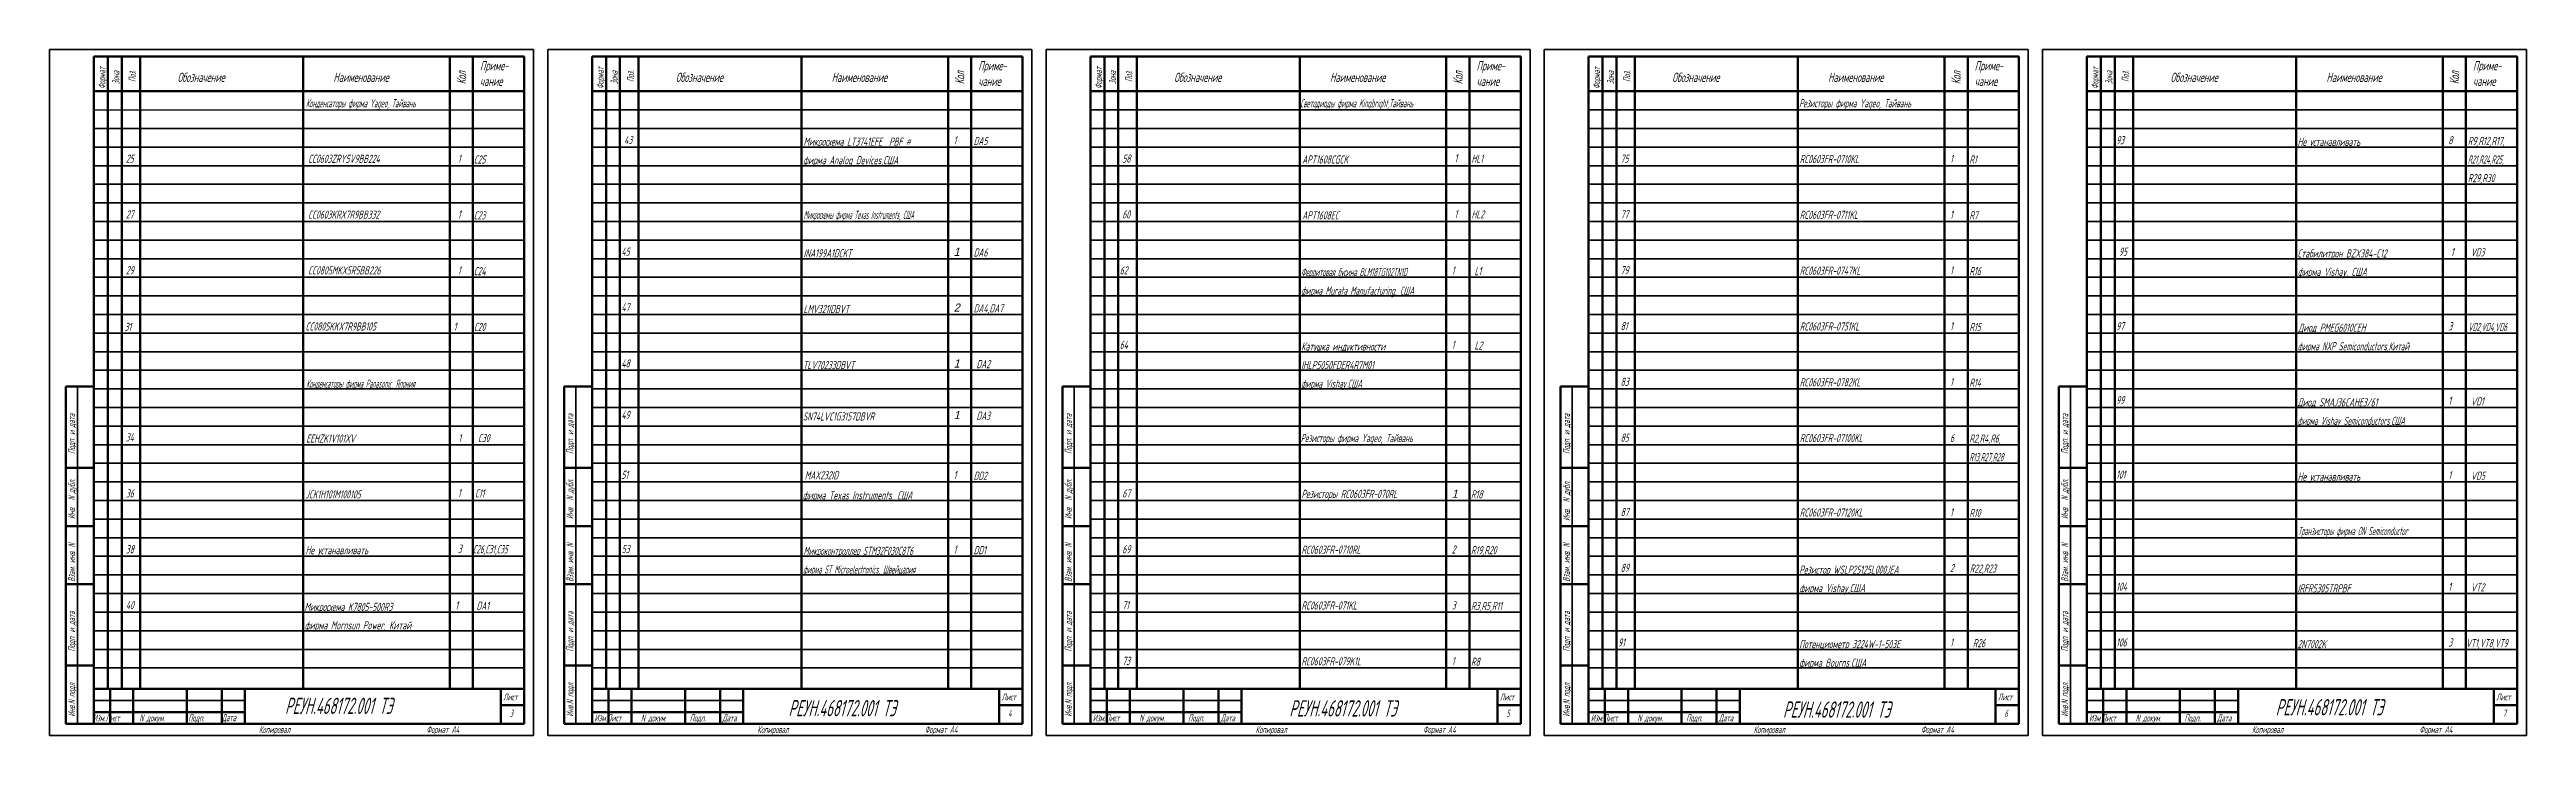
# Model space of a CAD drawing. Extents: x 23089 to 26449, y -1278 to -524.
# Drawn here: x 24158 to 25222, y -943 to -648 of the extents above; entities that cross this region are included whole.
import ezdxf

# ---------------------------------------------------------------- set-up
doc = ezdxf.new("R2010")
doc.units = 0
doc.header["$MEASUREMENT"] = 0
doc.layers.add('CONTUR', color=7, linetype='CONTINUOUS', lineweight=50)
doc.layers.add('DIM', color=1, linetype='CONTINUOUS', lineweight=35)
doc.layers.add('TEXT', color=1, linetype='CONTINUOUS')
doc.styles.add('ECKD', font='ec5cdwin.shx', dxfattribs={"oblique": 15})
doc.styles.add('GOST', font='GOST.shx', dxfattribs={"width": 0.7, "oblique": 15})

msp = doc.modelspace()

# ---------------------------------------------------------------- texts
at = {"layer": 'TEXT', "style": 'GOST', "oblique": 15, "width": 0.7}
for s, height, p in [('Формат', 3, (24181.8, -665.4)), ('Зона', 3, (24187.8, -663.4)), ('Поз.', 3, (24194.8, -662.4)), ('Кол', 4, (24336.8, -663.4)), ('Формат', 3, (24396, -665.4)), ('Зона', 3, (24402, -663.4)), ('Поз.', 3, (24409, -662.4)), ('Кол', 4, (24551, -663.4)), ('Формат', 3, (24610.2, -665.4)), ('Зона', 3, (24616.2, -663.4)), ('Поз.', 3, (24623.2, -662.4)), ('Кол', 4, (24765.2, -663.4)), ('Формат', 3, (24824.3, -665.4)), ('Зона', 3, (24830.3, -663.4)), ('Поз.', 3, (24837.3, -662.4)), ('Кол', 4, (24979.3, -663.4)), ('Формат', 3, (25038.5, -665.4)), ('Зона', 3, (25044.5, -663.4)), ('Поз.', 3, (25051.5, -662.4)), ('Кол', 4, (25193.5, -663.4)), ('Подп. и дата', 3, (24168.8, -822.4)), ('Подп. и дата', 3, (24383, -822.4)), ('Подп. и дата', 3, (24597.2, -822.4)), ('Подп. и дата', 3, (24811.3, -822.4)), ('Подп. и дата', 3, (25025.5, -822.4)), ('Инв.  N дубл.', 3, (24168.8, -850.4)), ('Инв.  N дубл.', 3, (24383, -850.4)), ('Инв.  N дубл.', 3, (24597.2, -850.4)), ('Инв.  N дубл.', 3, (24811.3, -851.2)), ('Инв.  N дубл.', 3, (25025.5, -850.4)), ('Взам. инв. N', 3, (24168.8, -877.4)), ('Взам. инв. N', 3, (24383, -877.4)), ('Взам. инв. N', 3, (24597.2, -877.4)), ('Взам. инв. N', 3, (24811.3, -877.4)), ('Взам. инв. N', 3, (25025.5, -877.4)), ('Подп. и дата', 3, (24168.8, -907.4)), ('Подп. и дата', 3, (24383, -907.4)), ('Подп. и дата', 3, (24597.2, -907.4)), ('Подп. и дата', 3, (24811.3, -907.4)), ('Подп. и дата', 3, (25025.5, -907.4)), ('Инв.N подл.', 3, (24168.8, -935.4)), ('Инв.N подл.', 3, (24383, -935.4)), ('Инв.N подл.', 3, (24597.2, -935.4)), ('Инв.N подл.', 3, (24811.3, -935.4)), ('Инв.N подл.', 3, (25025.5, -935.4))]:
    msp.add_text(s, height=height, rotation=90, dxfattribs=at).set_placement(p)
at = {"layer": 'TEXT', "style": 'GOST', "oblique": 15}
for s, height, width, p in [('Обозначение', 4, 0.7, (24212.8, -662.4)), ('Наименование', 4, 0.7, (24279.8, -662.4)), ('Приме-', 4, 0.7, (24342.8, -657.4)), ('Обозначение', 4, 0.7, (24427, -662.4)), ('Наименование', 4, 0.7, (24494, -662.4)), ('Приме-', 4, 0.7, (24557, -657.4)), ('Обозначение', 4, 0.7, (24641.2, -662.4)), ('Наименование', 4, 0.7, (24708.2, -662.4)), ('Приме-', 4, 0.7, (24771.2, -657.4)), ('Обозначение', 4, 0.7, (24855.3, -662.4)), ('Наименование', 4, 0.7, (24922.3, -662.4)), ('Приме-', 4, 0.7, (24985.3, -657.4)), ('Обозначение', 4, 0.7, (25069.5, -662.4)), ('Наименование', 4, 0.7, (25136.5, -662.4)), ('Приме-', 4, 0.7, (25199.5, -657.4)), ('Конденсаторы фирма Yageo, Тайвань', 3.5, 0.58, (24268, -673.3)), ('чание', 4, 0.7, (24342.8, -664.1)), ('чание', 4, 0.7, (24557, -664.1)), ('Светодиоды фирма Kingbright,Тайвань', 3.5, 0.58, (24695.4, -673.3)), ('чание', 4, 0.7, (24771.2, -664.1)), ('Резисторы фирма Yageo, Тайвань', 3.5, 0.65, (24909.8, -673.3)), ('чание', 4, 0.7, (24985.3, -664.1)), ('чание', 4, 0.7, (25199.5, -664.1)), ('43', 3.5, 0.7, (24404.8, -689.1)), ('Микросхема LT3741EFE  PBF', 3.5, 0.7, (24481.9, -689.8)), ('1', 3.5, 0.7, (24546.4, -689.2)), ('DA5', 3.5, 0.7, (24555, -689.5)), ('93', 3.5, 0.7, (25046.1, -689.2)), ('Не устанавливать', 3.5, 0.7, (25124.1, -689.9)), ('8', 3.5, 0.7, (25188.9, -689.2)), ('R9,R12,R17,', 3.5, 0.7, (25197.3, -689.5)), ('25', 3.5, 0.7, (24190.6, -697.1)), ('CC0603ZRY5V9BB224', 3.5, 0.7, (24268.9, -697.2)), ('1', 3.5, 0.7, (24333.3, -697.1)), ('С25', 3.5, 0.7, (24340.2, -697.5)), ('фирма Analog Devices,США', 3.5, 0.7, (24481.7, -697.8)), ('58', 3.5, 0.7, (24618.9, -697.1)), ('APT1608CGCK', 3.5, 0.7, (24696.2, -697.5)), ('1', 3.5, 0.7, (24761.7, -696.9)), ('HL1', 3.5, 0.7, (24769, -697.1)), ('75', 3.5, 0.7, (24833.1, -697.1)), ('RC0603FR-0710KL', 3.5, 0.7, (24910.1, -697.3)), ('1', 3.5, 0.7, (24974.7, -697.2)), ('R1', 3.5, 0.7, (24983, -697.5)), ('R21,R24,R25,', 3.5, 0.6, (25197.3, -697.5)), ('R29,R30', 3.5, 0.7, (25197.3, -705.5)), ('27', 3.5, 0.7, (24190.6, -721.1)), ('CC0603KRX7R9BB332', 3.5, 0.7, (24268.9, -721.2)), ('1', 3.5, 0.7, (24333.3, -721.1)), ('С23', 3.5, 0.7, (24340.2, -721.5)), ('Микросхемы фирма Texas Instruments, США', 3.5, 0.5, (24481.9, -721.3)), ('60', 3.5, 0.7, (24618.9, -721.1)), ('APT1608EC', 3.5, 0.7, (24696.2, -721.5)), ('1', 3.5, 0.7, (24761.7, -720.9)), ('HL2', 3.5, 0.7, (24769, -721.1)), ('77', 3.5, 0.7, (24833.1, -721.1)), ('RC0603FR-0711KL', 3.5, 0.7, (24910.1, -721.3)), ('1', 3.5, 0.7, (24974.7, -721.2)), ('R7', 3.5, 0.7, (24983, -721.5)), ('45', 3.5, 0.7, (24403.6, -737.1)), ('INA199A1DCKT', 3.5, 0.7, (24481.9, -737.8)), ('DA6', 3.5, 0.7, (24555, -737.5)), ('95', 3.5, 0.7, (25047.3, -737.1)), ('Стабилитрон BZX384-C12', 3.5, 0.7, (25124.1, -737.9)), ('1', 3.5, 0.7, (25190, -737.3)), ('VD3', 3.5, 0.7, (25198.5, -737.4)), ('29', 3.5, 0.7, (24190.6, -745.1)), ('CC0805MKX5R5BB226', 3.5, 0.7, (24268.9, -745.2)), ('1', 3.5, 0.7, (24333.3, -745.1)), ('С24', 3.5, 0.7, (24340.2, -745.5)), ('62', 3.5, 0.7, (24617.8, -745.2)), ('Ферритовая бусина BLM18TG102TN1D', 3.5, 0.58, (24695.8, -745.9)), ('1', 3.5, 0.7, (24760.5, -745.2)), ('L1', 3.5, 0.7, (24770.3, -745.5)), ('79', 3.5, 0.7, (24833.1, -745.1)), ('RC0603FR-0747KL', 3.5, 0.7, (24910.1, -745.3)), ('1', 3.5, 0.7, (24974.7, -745.2)), ('R16', 3.5, 0.7, (24983, -745.5)), ('фирма Vishay, США', 3.5, 0.7, (25124.2, -745.8)), ('фирма Murata Manufacturing, США', 3.5, 0.65, (24695.8, -753.9)), ('31', 3.5, 0.7, (24190, -769.5)), ('CC0805KKX7R9BB105', 3.5, 0.7, (24267.8, -769.3)), ('1', 3.5, 0.7, (24331.5, -769.4)), ('С20', 3.5, 0.7, (24340.3, -769.5)), ('47', 3.5, 0.7, (24403.6, -761.1)), ('LMV321IDBVT', 3.5, 0.7, (24481.9, -761.8)), ('DA4,DA7', 3.5, 0.7, (24555, -761.5)), ('81', 3.5, 0.7, (24833.1, -769.1)), ('RC0603FR-0751KL', 3.5, 0.7, (24910.1, -769.3)), ('1', 3.5, 0.7, (24974.7, -769.2)), ('R15', 3.5, 0.7, (24983, -769.5)), ('97', 3.5, 0.7, (25046.1, -769.2)), ('Диод PMEG6010CEH', 3.5, 0.7, (25124.4, -769.8)), ('3', 3.5, 0.7, (25188.9, -769.2)), ('VD2,VD4,VD6', 3.5, 0.6, (25197.5, -769.5)), ('64', 3.5, 0.7, (24617.8, -777.2)), ('Катушка индуктивности', 3.5, 0.7, (24695.8, -777.9)), ('1', 3.5, 0.7, (24760.5, -777.2)), ('L2', 3.5, 0.7, (24770.3, -777.5)), ('фирма NXP Semiconductors,Китай', 3.5, 0.65, (25124.2, -777.8)), ('48', 3.5, 0.7, (24403.6, -785.2)), ('TLV70233DBVT', 3.5, 0.7, (24481.6, -785.9)), ('DA2', 3.5, 0.7, (24556.2, -785.5)), ('IHLP5050FDER4R7M01', 3.5, 0.7, (24695.8, -785.9)), ('Конденсаторы фирма Panasonic, Япония', 3.5, 0.54, (24268.1, -793.9)), ('фирма Vishay,США', 3.5, 0.65, (24695.8, -793.9)), ('83', 3.5, 0.7, (24833.1, -793.1)), ('RC0603FR-0782KL', 3.5, 0.7, (24910.1, -793.3)), ('1', 3.5, 0.7, (24974.7, -793.2)), ('R14', 3.5, 0.7, (24983, -793.5)), ('99', 3.5, 0.7, (25046.1, -801)), ('Диод SMAJ36CAHE3/61', 3.5, 0.7, (25124.1, -801.9)), ('1', 3.5, 0.7, (25188.9, -801.2)), ('VD1', 3.5, 0.7, (25198.7, -801.5)), ('49', 3.5, 0.7, (24403.6, -807.3)), ('SN74LVC1G3157DBVR', 3.5, 0.7, (24481.6, -808)), ('DA3', 3.5, 0.7, (24556.2, -807.7)), ('фирма Vishay Semiconductors,США ', 3.5, 0.62, (25124.1, -809.9)), ('34', 3.5, 0.7, (24190.5, -817)), ('EEHZK1V101XV', 3.5, 0.7, (24268.1, -817.5)), ('1', 3.5, 0.7, (24333.5, -817.3)), ('С30', 3.5, 0.7, (24342, -817.3)), ('Резисторы фирма Yageo, Тайвань', 3.5, 0.65, (24695.6, -817.3)), ('85', 3.5, 0.7, (24833.1, -817.1)), ('RC0603FR-07100KL', 3.5, 0.7, (24910.1, -817.3)), ('6', 3.5, 0.7, (24974.7, -817.2)), ('R2,R4,R6,', 3.5, 0.7, (24983, -817.5)), ('51', 3.5, 0.7, (24403.6, -833.1)), ('MAX232ID', 3.5, 0.7, (24482.4, -833.3)), ('1', 3.5, 0.7, (24546.4, -833.2)), ('DD2', 3.5, 0.7, (24555, -833.5)), ('R13,R27,R28', 3.5, 0.6, (24983, -825.5)), ('101', 3.5, 0.7, (25046.1, -833)), ('Не устанавливать', 3.5, 0.7, (25124.1, -833.9)), ('1', 3.5, 0.7, (25188.9, -833.2)), ('VD5', 3.5, 0.7, (25198.7, -833.5)), ('36', 3.5, 0.7, (24190.6, -841.1)), ('JCK1H101M100105', 3.5, 0.7, (24267.8, -841.5)), ('1', 3.5, 0.7, (24333.3, -840.9)), ('С11', 3.5, 0.7, (24340.7, -841.1)), ('фирма Texas Instruments, США', 3.5, 0.7, (24481.6, -841.9)), ('67', 3.5, 0.7, (24618.9, -841.1)), ('Резисторы RC0603FR-070RL', 3.5, 0.7, (24695.9, -841.3)), ('R18', 3.5, 0.7, (24768.8, -841.5)), ('87', 3.5, 0.7, (24833.1, -849.1)), ('RC0603FR-07120KL', 3.5, 0.7, (24910.1, -849.3)), ('1', 3.5, 0.7, (24974.7, -849.2)), ('R10', 3.5, 0.7, (24983, -849.5)), ('38', 3.5, 0.7, (24190.6, -865.1)), ('Не устанавливать', 3.5, 0.7, (24267.8, -865.5)), ('3', 3.5, 0.7, (24333.3, -864.9)), ('С26,С31,С35', 3.5, 0.65, (24339.8, -865.1)), ('53', 3.5, 0.7, (24403.7, -865)), ('Микроконтроллер STM32F030C8T6', 3.5, 0.65, (24481.9, -865.8)), ('1', 3.5, 0.7, (24546.4, -865.2)), ('DD1', 3.5, 0.7, (24555, -865.5)), ('69', 3.5, 0.7, (24618.9, -865.1)), ('RC0603FR-0710RL', 3.5, 0.7, (24695.9, -865.3)), ('2', 3.5, 0.7, (24760.5, -865.2)), ('R19,R20', 3.5, 0.7, (24768.8, -865.5)), ('Транзисторы фирма ON Semiconductor', 3.5, 0.57, (25124.3, -857.3)), ('фирма ST Microelectronics, Швейцария', 3.5, 0.57, (24481.7, -873.8)), ('89', 3.5, 0.7, (24833.1, -873.1)), ('Резистор WSLP25125L000JEA', 3.5, 0.7, (24909.9, -873.9)), ('2', 3.5, 0.7, (24974.7, -873.2)), ('R22,R23', 3.5, 0.7, (24983.2, -873.4)), ('фирма Vishay,США', 3.5, 0.7, (24910, -881.8)), ('104', 3.5, 0.7, (25046.1, -881.2)), ('IRFR5305TRPBF', 3.5, 0.7, (25124.1, -881.9)), ('1', 3.5, 0.7, (25188.9, -881.2)), ('VT2', 3.5, 0.7, (25198.7, -881.5)), ('40', 3.5, 0.7, (24190.6, -889.1)), ('Микросхема K7805-500R3', 3.5, 0.7, (24267.4, -889.9)), ('фирма Mornsun Power, Китай', 3.5, 0.7, (24267.5, -897.8)), ('1', 3.5, 0.7, (24332.2, -889.2)), ('DA1', 3.5, 0.7, (24341.3, -889.4)), ('71', 3.5, 0.7, (24618.9, -889.1)), ('RC0603FR-071KL', 3.5, 0.7, (24695.9, -889.3)), ('3', 3.5, 0.7, (24760.5, -889.2)), ('R3,R5,R11', 3.5, 0.7, (24768.8, -889.5)), ('91', 3.5, 0.7, (24832, -905.2)), ('Потенциометр 3224W-1-503E', 3.5, 0.7, (24909.9, -905.9)), ('1', 3.5, 0.7, (24974.7, -905.2)), ('R26', 3.5, 0.7, (24984.5, -905.5)), ('106', 3.5, 0.7, (25046.1, -905.2)), ('2N7002K', 3.5, 0.7, (25124.1, -905.9)), ('3', 3.5, 0.7, (25188.9, -905.2)), ('VT1,VT8,VT9', 3.5, 0.68, (25196.5, -905.5)), ('73', 3.5, 0.7, (24618.9, -913.1)), ('RC0603FR-079K1L', 3.5, 0.7, (24695.9, -913.3)), ('1', 3.5, 0.7, (24760.5, -913.2)), ('R8', 3.5, 0.7, (24768.8, -913.5)), ('фирма Bourns,США', 3.5, 0.7, (24909.9, -913.9)), ('Лист', 3, 0.7, (24352.8, -928.4)), ('Лист', 3, 0.7, (24567, -928.4)), ('Лист', 3, 0.7, (24781.2, -928.4)), ('Лист', 3, 0.7, (24995.3, -928.4)), ('Лист', 3, 0.7, (25209.5, -928.4)), ('Изм.Лист', 3, 0.7, (24176.4, -937.4)), ('N докум.', 3, 0.7, (24196.4, -937.4)), ('Подп.', 3, 0.7, (24217.4, -937.4)), ('Дата', 3, 0.7, (24231.8, -937.3)), ('РЕУН.468172.001 ТЭ', 7, 0.7, (24259, -934.2)), ('3', 3, 0.7, (24355.6, -935.4)), ('Изм.Лист', 3, 0.7, (24392, -937.4)), ('N докум.', 3, 0.7, (24412, -937.4)), ('Подп.', 3, 0.7, (24433, -937.4)), ('Дата', 3, 0.7, (24447, -937.4)), ('РЕУН.468172.001 ТЭ', 7, 0.7, (24475.4, -935.2)), ('4', 3, 0.7, (24569.8, -935.4)), ('Изм.Лист', 3, 0.7, (24606.2, -937.4)), ('N докум.', 3, 0.7, (24626.2, -937.4)), ('Подп.', 3, 0.7, (24647.2, -937.4)), ('Дата', 3, 0.7, (24661.2, -937.4)), ('РЕУН.468172.001 ТЭ', 7, 0.7, (24690.7, -935.3)), ('5', 3, 0.7, (24784, -935.4)), ('Изм.Лист', 3, 0.7, (24820.3, -937.4)), ('N докум.', 3, 0.7, (24840.3, -937.4)), ('Подп.', 3, 0.7, (24861.3, -937.4)), ('Дата', 3, 0.7, (24875.3, -937.4)), ('РЕУН.468172.001 ТЭ', 7, 0.7, (24902.9, -935.8)), ('6', 3, 0.7, (24998.1, -935.4)), ('Изм.Лист', 3, 0.7, (25034.5, -937.4)), ('N докум.', 3, 0.7, (25054.5, -937.4)), ('Подп.', 3, 0.7, (25075.5, -937.4)), ('Дата', 3, 0.7, (25089.5, -937.4)), ('РЕУН.468172.001 ТЭ', 7, 0.7, (25114.7, -934.8)), ('7', 3, 0.7, (25212.3, -935.4)), ('Копировал', 3, 0.7, (24247.8, -942.4)), ('Формат A4', 3, 0.7, (24319.8, -942.4)), ('Копировал', 3, 0.7, (24462, -942.4)), ('Формат A4', 3, 0.7, (24534, -942.4)), ('Копировал', 3, 0.7, (24676.2, -942.4)), ('Формат A4', 3, 0.7, (24748.2, -942.4)), ('Копировал', 3, 0.7, (24890.3, -942.4)), ('Формат A4', 3, 0.7, (24962.3, -942.4)), ('Копировал', 3, 0.7, (25104.5, -942.4)), ('Формат A4', 3, 0.7, (25176.5, -942.4))]:
    msp.add_text(s, height=height, dxfattribs=dict(at, width=width)).set_placement(p)
at = {"layer": 'TEXT', "style": 'ECKD', "oblique": 15}
for s, p in [('1', (24546.4, -737.2)), ('2', (24546.4, -761.2)), ('1', (24546.4, -785.2)), ('1', (24546.4, -807.4)), ('1', (24760.5, -841.2))]:
    msp.add_text(s, height=3.5, dxfattribs=at).set_placement(p)
at = {"layer": 'TEXT', "insert": (24526, -686.9), "char_height": 2.5, "attachment_point": 1, "style": 'ECKD'}
msp.add_mtext_dynamic_manual_height_columns('{\\fTimes New Roman|b0|i0|c204|p18;#}', width=3.027, gutter_width=12.5, heights=[2.55], dxfattribs=at)

# ---------------------------------------------------------------- linework, layer by layer
at = {"layer": 'CONTUR'}
for p, q in [((24176.8, -651.4), (24361.8, -651.4)), ((24176.8, -938.4), (24176.8, -651.4)), ((24182.8, -651.4), (24182.8, -923.4)), ((24188.8, -651.4), (24188.8, -923.4)), ((24196.8, -651.4), (24196.8, -923.4)), ((24266.8, -651.4), (24266.8, -923.4)), ((24329.8, -651.4), (24329.8, -923.4)), ((24339.8, -651.4), (24339.8, -923.4)), ((24361.8, -651.4), (24361.8, -938.4)), ((24391, -938.4), (24391, -651.4)), ((24391, -651.4), (24576, -651.4)), ((24397, -651.4), (24397, -923.4)), ((24403, -651.4), (24403, -923.4)), ((24411, -651.4), (24411, -923.4)), ((24481, -651.4), (24481, -923.4)), ((24544, -651.4), (24544, -923.4)), ((24554, -651.4), (24554, -923.4)), ((24576, -651.4), (24576, -938.4)), ((24605.2, -938.4), (24605.2, -651.4)), ((24605.2, -651.4), (24790.2, -651.4)), ((24611.2, -651.4), (24611.2, -923.4)), ((24617.2, -651.4), (24617.2, -923.4)), ((24625.2, -651.4), (24625.2, -923.4)), ((24695.2, -651.4), (24695.2, -923.4)), ((24758.2, -651.4), (24758.2, -923.4)), ((24768.2, -651.4), (24768.2, -923.4)), ((24790.2, -651.4), (24790.2, -938.4)), ((24819.3, -938.4), (24819.3, -651.4)), ((24819.3, -651.4), (25004.3, -651.4)), ((24825.3, -651.4), (24825.3, -923.4)), ((24831.3, -651.4), (24831.3, -923.4)), ((24839.3, -651.4), (24839.3, -923.4)), ((24909.3, -651.4), (24909.3, -923.4)), ((24972.3, -651.4), (24972.3, -923.4)), ((24982.3, -651.4), (24982.3, -923.4)), ((25004.3, -651.4), (25004.3, -938.4)), ((25033.5, -938.4), (25033.5, -651.4)), ((25033.5, -651.4), (25218.5, -651.4)), ((25039.5, -651.4), (25039.5, -923.4)), ((25045.5, -651.4), (25045.5, -923.4)), ((25053.5, -651.4), (25053.5, -923.4)), ((25123.5, -651.4), (25123.5, -923.4)), ((25186.5, -651.4), (25186.5, -923.4)), ((25196.5, -651.4), (25196.5, -923.4)), ((25218.5, -651.4), (25218.5, -938.4)), ((24176.8, -666.4), (24361.8, -666.4)), ((24391, -666.4), (24576, -666.4)), ((24605.2, -666.4), (24790.2, -666.4)), ((24819.3, -666.4), (25004.3, -666.4)), ((25033.5, -666.4), (25218.5, -666.4)), ((24164.8, -828.4), (24164.8, -793.4)), ((24164.8, -793.4), (24176.8, -793.4)), ((24379, -828.4), (24379, -793.4)), ((24379, -793.4), (24391, -793.4)), ((24593.2, -828.4), (24593.2, -793.4)), ((24593.2, -793.4), (24605.2, -793.4)), ((24807.3, -828.4), (24807.3, -793.4)), ((24807.3, -793.4), (24819.3, -793.4)), ((25021.5, -828.4), (25021.5, -793.4)), ((25021.5, -793.4), (25033.5, -793.4)), ((24164.8, -853.4), (24164.8, -828.4)), ((24164.8, -828.4), (24176.8, -828.4)), ((24176.8, -828.4), (24164.8, -828.4)), ((24379, -828.4), (24391, -828.4)), ((24391, -828.4), (24379, -828.4)), ((24379, -853.4), (24379, -828.4)), ((24593.2, -828.4), (24605.2, -828.4)), ((24605.2, -828.4), (24593.2, -828.4)), ((24593.2, -853.4), (24593.2, -828.4)), ((24807.3, -828.4), (24819.3, -828.4)), ((24819.3, -828.4), (24807.3, -828.4)), ((24807.3, -853.4), (24807.3, -828.4)), ((25021.5, -828.4), (25033.5, -828.4)), ((25033.5, -828.4), (25021.5, -828.4)), ((25021.5, -853.4), (25021.5, -828.4)), ((24164.8, -878.4), (24164.8, -853.4)), ((24164.8, -853.4), (24176.8, -853.4)), ((24176.8, -853.4), (24164.8, -853.4)), ((24379, -878.4), (24379, -853.4)), ((24379, -853.4), (24391, -853.4)), ((24391, -853.4), (24379, -853.4)), ((24593.2, -878.4), (24593.2, -853.4)), ((24593.2, -853.4), (24605.2, -853.4)), ((24605.2, -853.4), (24593.2, -853.4)), ((24807.3, -878.4), (24807.3, -853.4)), ((24807.3, -853.4), (24819.3, -853.4)), ((24819.3, -853.4), (24807.3, -853.4)), ((25021.5, -878.4), (25021.5, -853.4)), ((25021.5, -853.4), (25033.5, -853.4)), ((25033.5, -853.4), (25021.5, -853.4)), ((24164.8, -913.4), (24164.8, -878.4)), ((24164.8, -878.4), (24176.8, -878.4)), ((24176.8, -878.4), (24164.8, -878.4)), ((24379, -913.4), (24379, -878.4)), ((24379, -878.4), (24391, -878.4)), ((24391, -878.4), (24379, -878.4)), ((24593.2, -913.4), (24593.2, -878.4)), ((24593.2, -878.4), (24605.2, -878.4)), ((24605.2, -878.4), (24593.2, -878.4)), ((24807.3, -913.4), (24807.3, -878.4)), ((24807.3, -878.4), (24819.3, -878.4)), ((24819.3, -878.4), (24807.3, -878.4)), ((25021.5, -913.4), (25021.5, -878.4)), ((25021.5, -878.4), (25033.5, -878.4)), ((25033.5, -878.4), (25021.5, -878.4)), ((24164.8, -913.4), (24176.8, -913.4)), ((24176.8, -913.4), (24164.8, -913.4)), ((24164.8, -938.4), (24164.8, -913.4)), ((24379, -938.4), (24379, -913.4)), ((24379, -913.4), (24391, -913.4)), ((24391, -913.4), (24379, -913.4)), ((24593.2, -938.4), (24593.2, -913.4)), ((24593.2, -913.4), (24605.2, -913.4)), ((24605.2, -913.4), (24593.2, -913.4)), ((24807.3, -938.4), (24807.3, -913.4)), ((24807.3, -913.4), (24819.3, -913.4)), ((24819.3, -913.4), (24807.3, -913.4)), ((25021.5, -938.4), (25021.5, -913.4)), ((25021.5, -913.4), (25033.5, -913.4)), ((25033.5, -913.4), (25021.5, -913.4)), ((24176.8, -923.4), (24361.8, -923.4)), ((24183.8, -923.4), (24183.8, -938.4)), ((24193.8, -923.4), (24193.8, -938.4)), ((24216.8, -923.4), (24216.8, -938.4)), ((24231.8, -923.4), (24231.8, -938.4)), ((24241.8, -923.4), (24241.8, -938.4)), ((24351.8, -923.4), (24351.8, -938.4)), ((24391, -923.4), (24576, -923.4)), ((24398, -923.4), (24398, -938.4)), ((24408, -923.4), (24408, -938.4)), ((24431, -923.4), (24431, -938.4)), ((24446, -923.4), (24446, -938.4)), ((24456, -923.4), (24456, -938.4)), ((24566, -923.4), (24566, -938.4)), ((24605.2, -923.4), (24790.2, -923.4)), ((24612.2, -923.4), (24612.2, -938.4)), ((24622.2, -923.4), (24622.2, -938.4)), ((24645.2, -923.4), (24645.2, -938.4)), ((24660.2, -923.4), (24660.2, -938.4)), ((24670.2, -923.4), (24670.2, -938.4)), ((24780.2, -923.4), (24780.2, -938.4)), ((24819.3, -923.4), (25004.3, -923.4)), ((24826.3, -923.4), (24826.3, -938.4)), ((24836.3, -923.4), (24836.3, -938.4)), ((24859.3, -923.4), (24859.3, -938.4)), ((24874.3, -923.4), (24874.3, -938.4)), ((24884.3, -923.4), (24884.3, -938.4)), ((24994.3, -923.4), (24994.3, -938.4)), ((25033.5, -923.4), (25218.5, -923.4)), ((25040.5, -923.4), (25040.5, -938.4)), ((25050.5, -923.4), (25050.5, -938.4)), ((25073.5, -923.4), (25073.5, -938.4)), ((25088.5, -923.4), (25088.5, -938.4)), ((25098.5, -923.4), (25098.5, -938.4)), ((25208.5, -923.4), (25208.5, -938.4)), ((24176.8, -933.4), (24241.8, -933.4)), ((24351.8, -930.4), (24361.8, -930.4)), ((24391, -933.4), (24456, -933.4)), ((24566, -930.4), (24576, -930.4)), ((24605.2, -933.4), (24670.2, -933.4)), ((24780.2, -930.4), (24790.2, -930.4)), ((24819.3, -933.4), (24884.3, -933.4)), ((24994.3, -930.4), (25004.3, -930.4)), ((25033.5, -933.4), (25098.5, -933.4)), ((25208.5, -930.4), (25218.5, -930.4)), ((24176.8, -938.4), (24164.8, -938.4)), ((24361.8, -938.4), (24176.8, -938.4)), ((24391, -938.4), (24379, -938.4)), ((24576, -938.4), (24391, -938.4)), ((24605.2, -938.4), (24593.2, -938.4)), ((24790.2, -938.4), (24605.2, -938.4)), ((24819.3, -938.4), (24807.3, -938.4)), ((25004.3, -938.4), (24819.3, -938.4)), ((25033.5, -938.4), (25021.5, -938.4)), ((25218.5, -938.4), (25033.5, -938.4))]:
    msp.add_line(p, q, dxfattribs=at)
at = {"layer": 'DIM'}
for p, q in [((24157.8, -648.4), (24365.8, -648.4)), ((24157.8, -648.4), (24157.8, -943.4)), ((24365.8, -648.4), (24365.8, -943.4)), ((24372, -648.4), (24580, -648.4)), ((24372, -648.4), (24372, -943.4)), ((24580, -648.4), (24580, -943.4)), ((24586.2, -648.4), (24794.2, -648.4)), ((24586.2, -648.4), (24586.2, -943.4)), ((24794.2, -648.4), (24794.2, -943.4)), ((24800.3, -648.4), (25008.3, -648.4)), ((24800.3, -648.4), (24800.3, -943.4)), ((25008.3, -648.4), (25008.3, -943.4)), ((25014.5, -648.4), (25222.5, -648.4)), ((25014.5, -648.4), (25014.5, -943.4)), ((25222.5, -648.4), (25222.5, -943.4)), ((24391, -674.4), (24576, -674.4)), ((24605.2, -674.4), (24790.2, -674.4)), ((24819.3, -674.4), (25004.3, -674.4)), ((25033.5, -674.4), (25218.5, -674.4)), ((24176.8, -682.4), (24361.8, -682.4)), ((24176.8, -690.4), (24361.8, -690.4)), ((24391, -682.4), (24576, -682.4)), ((24391, -690.4), (24576, -690.4)), ((24605.2, -682.4), (24790.2, -682.4)), ((24605.2, -690.4), (24790.2, -690.4)), ((24819.3, -682.4), (25004.3, -682.4)), ((24819.3, -690.4), (25004.3, -690.4)), ((25033.5, -682.4), (25218.5, -682.4)), ((25033.5, -690.4), (25218.5, -690.4)), ((24176.8, -698.4), (24361.8, -698.4)), ((24391, -698.4), (24576, -698.4)), ((24605.2, -698.4), (24790.2, -698.4)), ((24819.3, -698.4), (25004.3, -698.4)), ((25033.5, -698.4), (25218.5, -698.4)), ((24176.8, -706.4), (24361.8, -706.4)), ((24391, -706.4), (24576, -706.4)), ((24605.2, -706.4), (24790.2, -706.4)), ((24819.3, -706.4), (25004.3, -706.4)), ((25033.5, -706.4), (25218.5, -706.4)), ((24176.8, -714.4), (24361.8, -714.4)), ((24176.8, -722.4), (24361.8, -722.4)), ((24391, -714.4), (24576, -714.4)), ((24391, -722.4), (24576, -722.4)), ((24605.2, -714.4), (24790.2, -714.4)), ((24605.2, -722.4), (24790.2, -722.4)), ((24819.3, -714.4), (25004.3, -714.4)), ((24819.3, -722.4), (25004.3, -722.4)), ((25033.5, -714.4), (25218.5, -714.4)), ((25033.5, -722.4), (25218.5, -722.4)), ((24176.8, -730.4), (24361.8, -730.4)), ((24391, -730.4), (24576, -730.4)), ((24605.2, -730.4), (24790.2, -730.4)), ((24819.3, -730.4), (25004.3, -730.4)), ((25033.5, -730.4), (25218.5, -730.4)), ((24176.8, -738.4), (24361.8, -738.4)), ((24391, -738.4), (24576, -738.4)), ((24605.2, -738.4), (24790.2, -738.4)), ((24819.3, -738.4), (25004.3, -738.4)), ((25033.5, -738.4), (25218.5, -738.4)), ((24176.8, -746.4), (24361.8, -746.4)), ((24176.8, -754.4), (24361.8, -754.4)), ((24391, -746.4), (24576, -746.4)), ((24391, -754.4), (24576, -754.4)), ((24605.2, -746.4), (24790.2, -746.4)), ((24605.2, -754.4), (24790.2, -754.4)), ((24819.3, -746.4), (25004.3, -746.4)), ((24819.3, -754.4), (25004.3, -754.4)), ((25033.5, -746.4), (25218.5, -746.4)), ((25033.5, -754.4), (25218.5, -754.4)), ((24176.8, -762.4), (24361.8, -762.4)), ((24391, -762.4), (24576, -762.4)), ((24605.2, -762.4), (24790.2, -762.4)), ((24819.3, -762.4), (25004.3, -762.4)), ((25033.5, -762.4), (25218.5, -762.4)), ((24176.8, -770.4), (24361.8, -770.4)), ((24391, -770.4), (24576, -770.4)), ((24605.2, -770.4), (24790.2, -770.4)), ((24819.3, -770.4), (25004.3, -770.4)), ((25033.5, -770.4), (25218.5, -770.4)), ((24176.8, -778.4), (24361.8, -778.4)), ((24176.8, -786.4), (24361.8, -786.4)), ((24391, -778.4), (24576, -778.4)), ((24391, -786.4), (24576, -786.4)), ((24605.2, -778.4), (24790.2, -778.4)), ((24605.2, -786.4), (24790.2, -786.4)), ((24819.3, -778.4), (25004.3, -778.4)), ((24819.3, -786.4), (25004.3, -786.4)), ((25033.5, -778.4), (25218.5, -778.4)), ((25033.5, -786.4), (25218.5, -786.4)), ((24169.8, -793.4), (24169.8, -938.4)), ((24176.8, -794.4), (24361.8, -794.4)), ((24384, -793.4), (24384, -938.4)), ((24391, -794.4), (24576, -794.4)), ((24598.2, -793.4), (24598.2, -938.4)), ((24605.2, -794.4), (24790.2, -794.4)), ((24812.3, -793.4), (24812.3, -938.4)), ((24819.3, -794.4), (25004.3, -794.4)), ((25026.5, -793.4), (25026.5, -938.4)), ((25033.5, -794.4), (25218.5, -794.4)), ((24176.8, -802.4), (24361.8, -802.4)), ((24391, -802.4), (24576, -802.4)), ((24605.2, -802.4), (24790.2, -802.4)), ((24819.3, -802.4), (25004.3, -802.4)), ((25033.5, -802.4), (25218.5, -802.4)), ((24176.8, -810.4), (24361.8, -810.4)), ((24176.8, -818.4), (24361.8, -818.4)), ((24391, -810.4), (24576, -810.4)), ((24391, -818.4), (24576, -818.4)), ((24605.2, -810.4), (24790.2, -810.4)), ((24605.2, -818.4), (24790.2, -818.4)), ((24819.3, -810.4), (25004.3, -810.4)), ((24819.3, -818.4), (25004.3, -818.4)), ((25033.5, -810.4), (25218.5, -810.4)), ((25033.5, -818.4), (25218.5, -818.4)), ((24176.8, -826.4), (24361.8, -826.4)), ((24391, -826.4), (24576, -826.4)), ((24605.2, -826.4), (24790.2, -826.4)), ((24819.3, -826.4), (25004.3, -826.4)), ((25033.5, -826.4), (25218.5, -826.4)), ((24176.8, -834.4), (24361.8, -834.4)), ((24391, -834.4), (24576, -834.4)), ((24605.2, -834.4), (24790.2, -834.4)), ((24819.3, -834.4), (25004.3, -834.4)), ((25033.5, -834.4), (25218.5, -834.4)), ((24176.8, -842.4), (24361.8, -842.4)), ((24176.8, -850.4), (24361.8, -850.4)), ((24391, -842.4), (24576, -842.4)), ((24391, -850.4), (24576, -850.4)), ((24605.2, -842.4), (24790.2, -842.4)), ((24605.2, -850.4), (24790.2, -850.4)), ((24819.3, -842.4), (25004.3, -842.4)), ((24819.3, -850.4), (25004.3, -850.4)), ((25033.5, -842.4), (25218.5, -842.4)), ((25033.5, -850.4), (25218.5, -850.4)), ((24176.8, -858.4), (24361.8, -858.4)), ((24391, -858.4), (24576, -858.4)), ((24605.2, -858.4), (24790.2, -858.4)), ((24819.3, -858.4), (25004.3, -858.4)), ((25033.5, -858.4), (25218.5, -858.4)), ((24176.8, -866.4), (24361.8, -866.4)), ((24391, -866.4), (24576, -866.4)), ((24605.2, -866.4), (24790.2, -866.4)), ((24819.3, -866.4), (25004.3, -866.4)), ((25033.5, -866.4), (25218.5, -866.4)), ((24176.8, -874.4), (24361.8, -874.4)), ((24176.8, -882.4), (24361.8, -882.4)), ((24391, -874.4), (24576, -874.4)), ((24391, -882.4), (24576, -882.4)), ((24605.2, -874.4), (24790.2, -874.4)), ((24605.2, -882.4), (24790.2, -882.4)), ((24819.3, -874.4), (25004.3, -874.4)), ((24819.3, -882.4), (25004.3, -882.4)), ((25033.5, -874.4), (25218.5, -874.4)), ((25033.5, -882.4), (25218.5, -882.4)), ((24176.8, -890.4), (24361.8, -890.4)), ((24391, -890.4), (24576, -890.4)), ((24605.2, -890.4), (24790.2, -890.4)), ((24819.3, -890.4), (25004.3, -890.4)), ((25033.5, -890.4), (25218.5, -890.4)), ((24176.8, -898.4), (24361.8, -898.4)), ((24391, -898.4), (24576, -898.4)), ((24605.2, -898.4), (24790.2, -898.4)), ((24819.3, -898.4), (25004.3, -898.4)), ((25033.5, -898.4), (25218.5, -898.4)), ((24176.8, -906.4), (24361.8, -906.4)), ((24176.8, -914.4), (24361.8, -914.4)), ((24391, -906.4), (24576, -906.4)), ((24391, -914.4), (24576, -914.4)), ((24605.2, -906.4), (24790.2, -906.4)), ((24605.2, -914.4), (24790.2, -914.4)), ((24819.3, -906.4), (25004.3, -906.4)), ((24819.3, -914.4), (25004.3, -914.4)), ((25033.5, -906.4), (25218.5, -906.4)), ((25033.5, -914.4), (25218.5, -914.4)), ((24176.8, -928.4), (24241.8, -928.4)), ((24391, -928.4), (24456, -928.4)), ((24605.2, -928.4), (24670.2, -928.4)), ((24819.3, -928.4), (24884.3, -928.4)), ((25033.5, -928.4), (25098.5, -928.4)), ((24157.8, -943.4), (24365.8, -943.4)), ((24372, -943.4), (24580, -943.4)), ((24586.2, -943.4), (24794.2, -943.4)), ((24800.3, -943.4), (25008.3, -943.4)), ((25014.5, -943.4), (25222.5, -943.4))]:
    msp.add_line(p, q, dxfattribs=at)
at = {"layer": 'TEXT'}
msp.add_line((24176.8, -674.4), (24361.8, -674.4), dxfattribs=at)

msp.set_redraw_order([(e.dxf.handle, doc.entitydb.next_handle()) for e in msp.query("TEXT MTEXT ATTDEF DIMENSION ARC_DIMENSION")])  # texts and dimensions are drawn at this point

doc.saveas('drawing.dxf')
